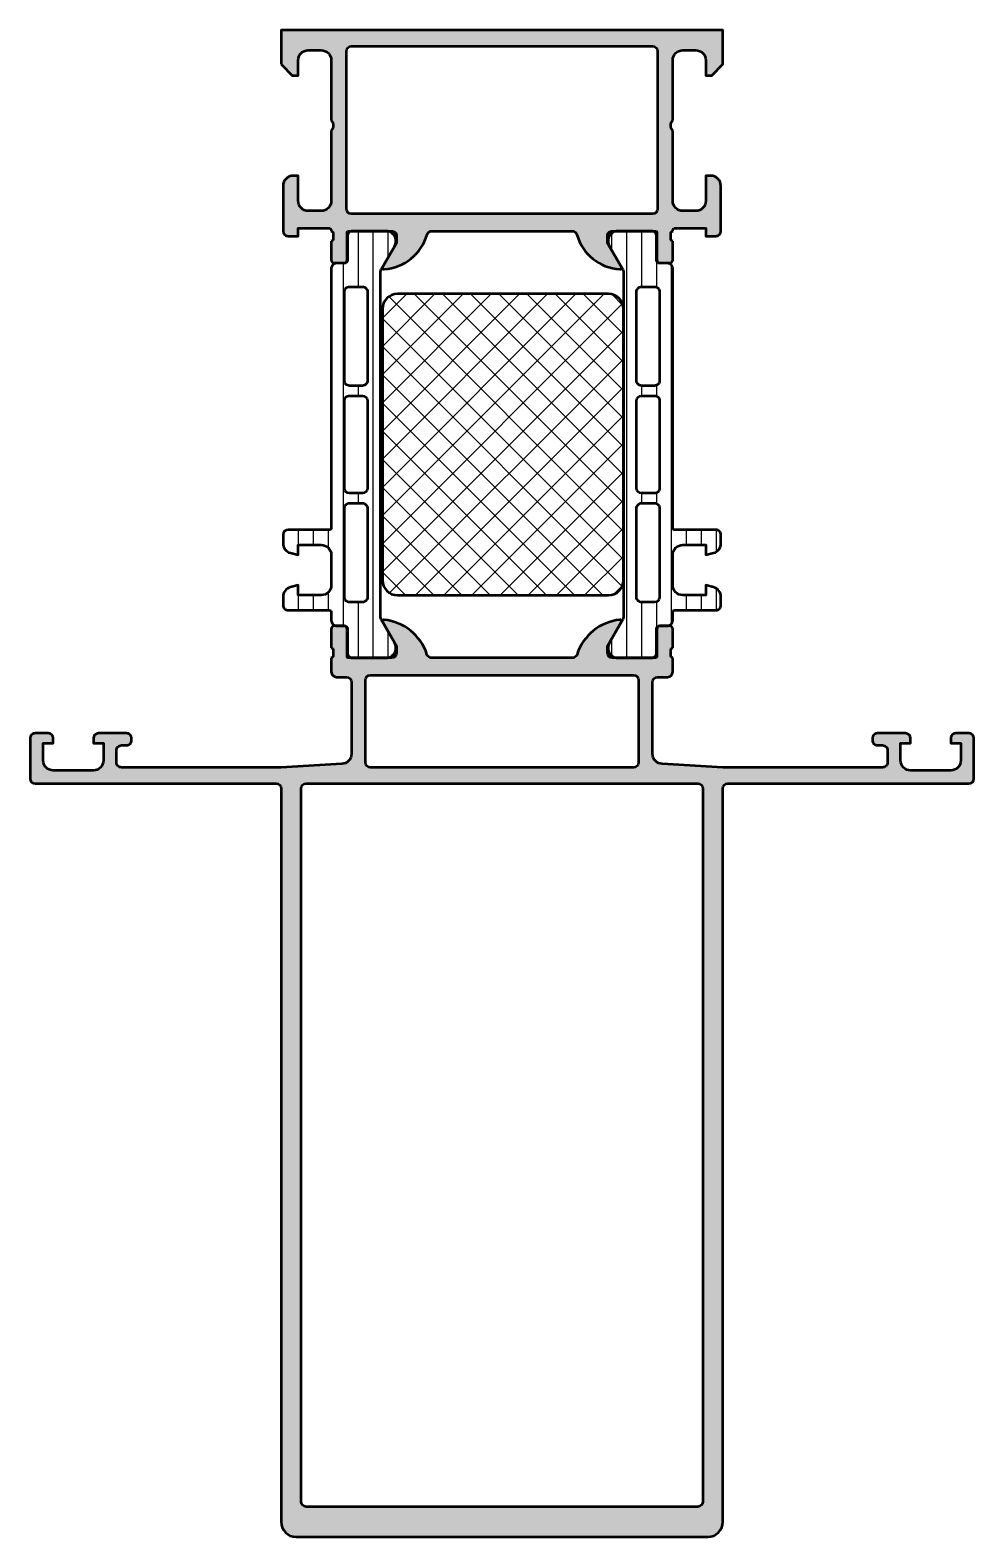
# Model space of a CAD drawing. Extents: x 0 to 94, y -75 to 75.
import ezdxf

# ---------------------------------------------------------------- set-up
doc = ezdxf.new("R2010")
doc.units = 0
for name, color, linetype, lineweight in [('0S-Alu contour', 7, 'Continuous', 50), ('0S-Alu hatch', 252, 'Continuous', 25), ('0S-Plastic contour', 254, 'Continuous', 50), ('0S-Plastic hatch', 253, 'Continuous', 25), ('0S-PT contour', 91, 'Continuous', 50), ('0S-PT hatch', 103, 'Continuous', 25)]:
    doc.layers.add(name, color=color, linetype=linetype, lineweight=lineweight)
pattern_1 = [(90, (0, 0), (-1.4859, 0), [])]

# ---------------------------------------------------------------- blocks, each defined once
blk = doc.blocks.new('347720__2682BFC5_ED95_455F_8C14_E9C09966552A_')
at = {"layer": '0S-Alu hatch'}
h = blk.add_hatch(color=256, dxfattribs=at)
edge = h.paths.add_edge_path()
edge.add_line((0, 4.5), (0, 0.5))
edge.add_arc((0.500008161957396, 0.500008161957396), 0.5000081620240124, 180.0009352761989, 269.9990647238447)
edge.add_line((0.5, 0), (24.49996948242187, 0))
edge.add_ellipse((24.4999638114459, -0.5000056709759733), major_axis=(-0.5000056710081328, 0), ratio=1, start_angle=180.0006498372913, end_angle=269.9993501613925, ccw=False)
edge.add_line((24.99996948242188, -0.5), (24.99996948242188, -73.5))
edge.add_arc((26.50002422734333, -73.49994525507854), 1.500054745920422, 180.0020910257004, 269.9979089743501)
edge.add_line((26.49996948242188, -75), (67.5, -75))
edge.add_arc((67.49994525507859, -73.49994525507859), 1.500054745920379, 270.0020910256483, 359.9979089744739)
edge.add_line((69, -73.5), (69, -0.5))
edge.add_ellipse((69.500005670976, -0.5000056709759942), major_axis=(-0.5000056710081541, 0), ratio=1, start_angle=270.0006498386067, end_angle=359.9993501627087, ccw=False)
edge.add_line((69.50000000000001, 4e-16), (93.49996948242186, 0))
edge.add_arc((93.49996132046446, 0.5000081619574165), 0.5000081620240329, 270.0009352761552, 359.999064723801)
edge.add_line((93.99996948242188, 0.5), (93.99996948242188, 4.5))
edge.add_arc((93.49998491907856, 4.500015436656673), 0.499984563581616, 359.9982310347787, 450.0017689651636)
edge.add_line((93.4999694824219, 4.999999999999992), (92.19995117187499, 5))
edge.add_arc((92.19991910595711, 4.500062580607546), 0.4999374204208051, 89.99632505652175, 180.0071721070607)
edge.add_line((91.69998168945312, 4.5), (91.69998168945312, 4))
edge.add_line((91.69998168945312, 4), (92.69998168945312, 4))
edge.add_line((92.69998168945312, 4), (92.69998168945312, 2.300003051757798))
edge.add_ellipse((91.69993851095354, 2.300046230257404), major_axis=(-1.000043179431732, 0), ratio=1, start_angle=90.00247383897272, end_angle=179.9975261609891, ccw=False)
edge.add_line((91.6999816894531, 1.300003051757823), (87.69995117187501, 1.300003051757812))
edge.add_ellipse((87.6999344397455, 2.299955803026495), major_axis=(-0.9999527514086718, 0), ratio=1, start_angle=-0.002707280691993219, end_angle=90.00095872570171, ccw=False)
edge.add_line((86.6999816894531, 2.30000305175784), (86.69998168945312, 4))
edge.add_line((86.69998168945312, 4), (87.69998168945312, 4))
edge.add_line((87.69998168945312, 4), (87.69998168945312, 4.5))
edge.add_arc((87.19994474243136, 4.499963052978223), 0.5000369483867507, 0.0042335040138216, 89.99576649601417)
edge.add_line((87.19998168945311, 4.999999999999992), (84.39996337890624, 5))
edge.add_arc((84.39993778618768, 4.500025592718572), 0.499974407936448, 89.99706714036198, 180.0029328596138)
edge.add_line((83.89996337890625, 4.5), (83.89996337890625, 4.300003051757812))
edge.add_arc((84.3999530587957, 4.299992731647272), 0.4999896799959595, 179.9988173777201, 270.001182621968)
edge.add_line((84.39996337890626, 3.800003051757819), (84.89996337890625, 3.800003051757812))
edge.add_ellipse((84.89997369901678, 3.300013371868359), major_axis=(-0.4999896799959604, 0), ratio=1, start_angle=179.9988173777202, end_angle=270.00118262196634, ccw=False)
edge.add_line((85.39996337890626, 3.300003051757812), (85.39996337890626, 2.100006103515625))
edge.add_ellipse((84.89997881556293, 2.099990666858947), major_axis=(-0.499984563581616, 0), ratio=1, start_angle=89.9982310348347, end_angle=180.0017689652214, ccw=False)
edge.add_line((84.89996337890628, 1.600006103515629), (68.9999694824219, 1.600006103515625))
edge.add_line((68.9999694824219, 1.600006103515625), (62.94293594360354, 1.946121215820312))
edge.add_ellipse((62.99994396656578, 2.944469378849316), major_axis=(-0.9999744843271999, 0), ratio=1, start_angle=-0.00109704398772692, end_angle=86.73182560349801, ccw=False)
edge.add_line((61.99996948242187, 2.94448852539061), (61.99996948242188, 10.10000610351562))
edge.add_ellipse((62.49996948242188, 10.10000610351562), major_axis=(-0.5, 0), ratio=1, start_angle=270, end_angle=360, ccw=False)
edge.add_line((62.49996948242188, 10.60000610351562), (63.49997329711912, 10.60000610351562))
edge.add_arc((63.49997329711913, 11.10000610351562), 0.4999999999999965, 269.9999999999992, 360)
edge.add_line((63.99997329711912, 11.10000610351561), (63.99997329711912, 12.49996579920756))
edge.add_ellipse((64.07880974366219, 12.7674863912007), major_axis=(-0.2788950563274609, 0), ratio=1, start_angle=-1.164589374101297, end_angle=73.58012358050479, ccw=False)
edge.add_line((63.79997229711911, 12.77315479919909), (63.79997229711912, 13.22684879919907))
edge.add_ellipse((64.0788403927623, 13.23250945867613), major_axis=(-0.2789255417371577, 0), ratio=1, start_angle=-73.57540544464399, end_angle=1.1628700728869035, ccw=False)
edge.add_line((63.99997329711912, 13.50005279919908), (63.99997329711913, 15.38006379920759))
edge.add_arc((63.69997329711914, 15.38006379920759), 0.2999999999999971, 0, 90.00000000000136)
edge.add_line((63.69997329711913, 15.68006379920758), (62.71999897807636, 15.68006379920759))
edge.add_arc((62.71999897807635, 15.38006379920758), 0.3000000000000078, 89.99999999999864, 180)
edge.add_line((62.41999897807635, 15.38006379920758), (62.41999897807636, 12.62))
edge.add_ellipse((62.29999897807636, 12.62), major_axis=(-0.1199999999999974, 0), ratio=1, start_angle=90.00000000000341, end_angle=180, ccw=False)
edge.add_line((62.29999897807637, 12.5), (58.00000000000001, 12.5))
edge.add_ellipse((58.00000000000001, 13), major_axis=(-0.4999999999999983, 0), ratio=1, start_angle=0, end_angle=90, ccw=False)
edge.add_line((57.50000000000001, 13), (57.49999999999999, 13.69999999999999))
edge.add_line((57.49999999999999, 13.69999999999999), (58.88149545762236, 16.09282032302757))
edge.add_arc((58.7618802153517, 16.16188021535171), 0.1381197846482956, 330.0000000000015, 455.6225775507924)
edge.add_arc((59.23822324117383, 11.32339113815208), 5.00000000000012, 95.62257755079375, 162.2515836439299)
edge.add_ellipse((54.00000000000001, 12.99999999999991), major_axis=(-0.4999999999999122, 0), ratio=1, start_angle=89.9999999999983, end_angle=162.2515836439288, ccw=False)
edge.add_line((53.99999999999999, 12.49999999999999), (40, 12.5))
edge.add_ellipse((39.99999999999995, 12.99999999999991), major_axis=(-0.499999999999913, 0), ratio=1, start_angle=17.74841635607669, end_angle=90.00000000000648, ccw=False)
edge.add_arc((34.76177675882612, 11.32339113815211), 5.000000000000108, 17.74841635606937, 84.37742244920551)
edge.add_arc((35.23811978464831, 16.16188021535171), 0.1381197846483018, 84.37742244920501, 210.0000000000036)
edge.add_line((35.11850454237765, 16.09282032302755), (36.49999999999999, 13.7))
edge.add_line((36.49999999999999, 13.7), (36.5, 13))
edge.add_ellipse((36, 13), major_axis=(-0.5, 0), ratio=1, start_angle=90, end_angle=180, ccw=False)
edge.add_line((36, 12.5), (31.69997431904282, 12.5))
edge.add_ellipse((31.69997431904281, 12.62000000000001), major_axis=(-0.1200000000000099, 0), ratio=1, start_angle=0, end_angle=90.0000000000017, ccw=False)
edge.add_line((31.5799743190428, 12.62000000000001), (31.57997431904279, 15.37999800000001))
edge.add_arc((31.2799743190428, 15.37999800000001), 0.3000000000000007, 0, 90)
edge.add_line((31.2799743190428, 15.67999800000001), (30.3, 15.67999800000001))
edge.add_arc((30.30000000000001, 15.37999800000001), 0.2999999999999954, 90.00000000000067, 180)
edge.add_line((30.00000000000001, 15.37999800000001), (30.00000000000001, 13.4999869999915))
edge.add_ellipse((29.92113290435685, 13.23244365946857), major_axis=(-0.2789255417371423, 0), ratio=1, start_angle=178.8371299271139, end_angle=253.5754054446462, ccw=False)
edge.add_line((30.20000100000001, 13.22678299999151), (30.20000100000001, 12.7731889999915))
edge.add_ellipse((29.92116355345695, 12.76752059199312), major_axis=(-0.2788950563274415, 0), ratio=1, start_angle=106.41987641949319, end_angle=181.1645893740985, ccw=False)
edge.add_line((30, 12.5), (30, 11.10000610351562))
edge.add_arc((30.50000000000001, 11.10000610351562), 0.5, 180, 269.9999999999992)
edge.add_line((30.5, 10.60000610351562), (31.5, 10.60000610351562))
edge.add_ellipse((31.5, 10.10000610351562), major_axis=(-0.5, 0), ratio=1, start_angle=180, end_angle=270, ccw=False)
edge.add_line((32, 10.10000610351562), (32, 2.944488525390625))
edge.add_ellipse((31.00002694324757, 2.944467812840047), major_axis=(-0.9999730569669452, 0), ratio=1, start_angle=93.26831607562548, end_angle=180.0011867736224, ccw=False)
edge.add_line((31.05703735351563, 1.946121215820312), (25, 1.600006103515625))
edge.add_line((25, 1.600006103515625), (9.100006103515623, 1.600006103515625))
edge.add_ellipse((9.099990666858972, 2.09999066685897), major_axis=(-0.4999845635816435, 0), ratio=1, start_angle=-0.0017689652212879992, end_angle=90.00176896516501, ccw=False)
edge.add_line((8.600006103515625, 2.100006103515625), (8.600006103515625, 3.300003051757812))
edge.add_ellipse((9.099995783405083, 3.300013371868355), major_axis=(-0.4999896799959648, 0), ratio=1, start_angle=-90.00118262196531, end_angle=0.0011826222798845265, ccw=False)
edge.add_line((9.100006103515621, 3.800003051757812), (9.600006103515623, 3.800003051757812))
edge.add_arc((9.600016423626172, 4.299992731647263), 0.4999896799959577, 269.9988173780334, 360.0011826222799)
edge.add_line((10.10000610351562, 4.300003051757812), (10.10000610351562, 4.5))
edge.add_arc((9.600031696234208, 4.500025592718584), 0.4999744079364364, 359.9970671403862, 450.0029328596394)
edge.add_line((9.600006103515623, 5), (6.79998731613159, 5))
edge.add_arc((6.800024740065157, 4.499963052939055), 0.5000369484613914, 90.00428815001519, 179.9957664915095)
edge.add_line((6.29998779296875, 4.5), (6.29998779296875, 4))
edge.add_line((6.29998779296875, 4), (7.29998731613159, 4))
edge.add_line((7.29998731613159, 4), (7.299987316131588, 2.300003051757812))
edge.add_ellipse((6.300034753435384, 2.29995561544398), major_axis=(-0.999952563821359, 0), ratio=1, start_angle=89.99905784719323, end_angle=180.002718029536, ccw=False)
edge.add_line((6.300018310546875, 1.300003051757812), (2.29998779296875, 1.300003051757812))
edge.add_ellipse((2.300030971468325, 2.300046230257388), major_axis=(-1.000043179431727, 0), ratio=1, start_angle=0.00247383901108833, end_angle=89.99752616102683, ccw=False)
edge.add_line((1.29998779296875, 2.300003051757812), (1.29998779296875, 4))
edge.add_line((1.29998779296875, 4), (2.29998779296875, 4))
edge.add_line((2.29998779296875, 4), (2.29998779296875, 4.5))
edge.add_arc((1.800050376464756, 4.500062580607536), 0.4999374204208159, 359.9928278929392, 450.0036749434769)
edge.add_line((1.800018310546876, 5), (0.5000000000000002, 5))
edge.add_arc((0.4999845633433435, 4.500015436656656), 0.4999845635816408, 89.9982310348343, 180.0017689652214)
edge = h.paths.add_edge_path()
edge.add_line((33.39999389648437, 2.100006103515625), (33.39999389648437, 10.30000305175781))
edge.add_ellipse((33.89999389648437, 10.30000305175781), major_axis=(-0.5, 0), ratio=1, start_angle=270, end_angle=360, ccw=False)
edge.add_line((33.89999389648437, 10.80000305175781), (60.0999755859375, 10.80000305175781))
edge.add_ellipse((60.0999755859375, 10.30000305175781), major_axis=(-0.5, 0), ratio=1, start_angle=180, end_angle=270, ccw=False)
edge.add_line((60.5999755859375, 10.30000305175781), (60.5999755859375, 2.100006103515625))
edge.add_ellipse((60.0999755859375, 2.100006103515625), major_axis=(-0.5, 0), ratio=1, start_angle=90, end_angle=180, ccw=False)
edge.add_line((60.0999755859375, 1.600006103515625), (33.89999389648437, 1.600006103515625))
edge.add_ellipse((33.89999389648437, 2.100006103515625), major_axis=(-0.5, 0), ratio=1, start_angle=0, end_angle=90, ccw=False)
edge = h.paths.add_edge_path()
edge.add_line((26.99996948242187, -71.5), (26.99996948242187, -0.5))
edge.add_ellipse((27.50003770266184, -0.5000682202399637), major_axis=(-0.50006822489333, 0), ratio=1, start_angle=270.0078163971331, end_angle=359.9921836029437, ccw=False)
edge.add_line((27.49996948242188, 0), (66.5, -3e-15))
edge.add_ellipse((66.49993177976005, -0.500068220239956), major_axis=(-0.5000682248933191, 0), ratio=1, start_angle=180.0078163970563, end_angle=269.99218360286807, ccw=False)
edge.add_line((67, -0.5), (67.00000000000001, -71.50000000000001))
edge.add_ellipse((66.49995800051404, -71.49995800051403), major_axis=(-0.5000420012497813, 0), ratio=1, start_angle=90.00481238232783, end_angle=179.995187617689, ccw=False)
edge.add_line((66.5, -72), (27.49996948242188, -72))
edge.add_ellipse((27.50001148190782, -71.49995800051406), major_axis=(-0.500042001249753, 0), ratio=1, start_angle=0.004812382311115471, end_angle=89.99518761767342, ccw=False)
at = {"layer": '0S-Alu contour', "color": 7}
for points in [[(30.00000000000001, 15.37999800000001), (30.00000000000001, 13.4999869999915)], [(31.2799743190428, 15.67999800000001), (30.3, 15.67999800000001)], [(31.5799743190428, 12.62000000000001), (31.57997431904279, 15.37999800000001)], [(35.11850454237765, 16.09282032302755), (36.49999999999999, 13.7), (36.5, 13)], [(57.50000000000001, 13), (57.49999999999999, 13.69999999999999), (58.88149545762236, 16.09282032302757)], [(62.41999897807635, 15.38006379920758), (62.41999897807636, 12.62)], [(63.69997329711913, 15.68006379920758), (62.71999897807636, 15.68006379920759)], [(63.99997329711912, 13.50005279919908), (63.99997329711913, 15.38006379920759)], [(30, 12.5), (30, 11.10000610351562)], [(30.20000100000001, 13.22678299999151), (30.20000100000001, 12.7731889999915)], [(36, 12.5), (31.69997431904282, 12.5)], [(53.99999999999999, 12.49999999999999), (40, 12.5)], [(62.29999897807637, 12.5), (58.00000000000001, 12.5)], [(63.79997229711911, 12.77315479919909), (63.79997229711912, 13.22684879919907)], [(63.99997329711912, 11.10000610351561), (63.99997329711912, 12.49996579920756)], [(30.5, 10.60000610351562), (31.5, 10.60000610351562)], [(33.89999389648437, 10.80000305175781), (60.0999755859375, 10.80000305175781)], [(62.49996948242188, 10.60000610351562), (63.49997329711912, 10.60000610351562)], [(32, 10.10000610351562), (32, 2.944488525390625)], [(33.39999389648437, 2.100006103515625), (33.39999389648437, 10.30000305175781)], [(60.5999755859375, 10.30000305175781), (60.5999755859375, 2.100006103515625)], [(61.99996948242187, 2.94448852539061), (61.99996948242188, 10.10000610351562)], [(1.800018310546876, 5), (0.5000000000000002, 5)], [(9.600006103515623, 5), (6.79998731613159, 5)], [(87.19998168945311, 4.999999999999992), (84.39996337890624, 5)], [(93.4999694824219, 4.999999999999992), (92.19995117187499, 5)], [(0, 4.5), (0, 0.5)], [(1.29998779296875, 2.300003051757812), (1.29998779296875, 4), (2.29998779296875, 4), (2.29998779296875, 4.5)], [(6.29998779296875, 4.5), (6.29998779296875, 4), (7.29998731613159, 4), (7.299987316131588, 2.300003051757812)], [(8.600006103515625, 2.100006103515625), (8.600006103515625, 3.300003051757812)], [(9.100006103515621, 3.800003051757812), (9.600006103515623, 3.800003051757812)], [(10.10000610351562, 4.300003051757812), (10.10000610351562, 4.5)], [(83.89996337890625, 4.5), (83.89996337890625, 4.300003051757812)], [(84.39996337890626, 3.800003051757819), (84.89996337890625, 3.800003051757812)], [(85.39996337890626, 3.300003051757812), (85.39996337890626, 2.100006103515625)], [(86.6999816894531, 2.30000305175784), (86.69998168945312, 4), (87.69998168945312, 4), (87.69998168945312, 4.5)], [(91.69998168945312, 4.5), (91.69998168945312, 4), (92.69998168945312, 4), (92.69998168945312, 2.300003051757798)], [(93.99996948242188, 0.5), (93.99996948242188, 4.5)], [(31.05703735351563, 1.946121215820312), (25, 1.600006103515625), (9.100006103515623, 1.600006103515625)], [(60.0999755859375, 1.600006103515625), (33.89999389648437, 1.600006103515625)], [(84.89996337890628, 1.600006103515629), (68.9999694824219, 1.600006103515625), (62.94293594360354, 1.946121215820312)], [(0.5, 0), (24.49996948242187, 0)], [(6.300018310546875, 1.300003051757812), (2.29998779296875, 1.300003051757812)], [(27.49996948242188, 0), (66.5, -3e-15)], [(69.50000000000001, 4e-16), (93.49996948242186, 0)], [(91.6999816894531, 1.300003051757823), (87.69995117187501, 1.300003051757812)], [(24.99996948242188, -0.5), (24.99996948242188, -73.5)], [(26.99996948242187, -71.5), (26.99996948242187, -0.5)], [(67, -0.5), (67.00000000000001, -71.50000000000001)], [(69, -73.5), (69, -0.5)], [(66.5, -72), (27.49996948242188, -72)], [(26.49996948242188, -75), (67.5, -75)]]:
    blk.add_lwpolyline(points, dxfattribs=at)
for centre, radius, start, end in [((30.30000000000001, 15.37999800000001), 0.2999999999999954, 90.00000000000067, 180), ((31.2799743190428, 15.37999800000001), 0.3000000000000007, 0, 90), ((35.23811978464831, 16.16188021535171), 0.1381197846483018, 84.37742244920501, 210.0000000000036), ((34.76177675882612, 11.32339113815211), 5.000000000000108, 17.74841635606937, 84.37742244920551), ((59.23822324117383, 11.32339113815208), 5.00000000000012, 95.62257755079375, 162.2515836439299), ((58.7618802153517, 16.16188021535171), 0.1381197846482956, 330.0000000000015, 95.62257755079249), ((62.71999897807635, 15.38006379920758), 0.3000000000000078, 89.99999999999864, 180), ((63.69997329711914, 15.38006379920759), 0.2999999999999971, 0, 90.00000000000136), ((30.50000000000001, 11.10000610351562), 0.5, 180, 269.9999999999992), ((63.49997329711913, 11.10000610351562), 0.4999999999999965, 269.9999999999992, 0), ((0.4999845633433435, 4.500015436656656), 0.4999845635816408, 89.9982310348343, 180.0017689652214), ((1.800050376464756, 4.500062580607536), 0.4999374204208159, 359.9928278929392, 90.00367494347687), ((6.800024740065157, 4.499963052939055), 0.5000369484613914, 90.00428815001519, 179.9957664915095), ((9.600031696234208, 4.500025592718584), 0.4999744079364364, 359.9970671403862, 90.00293285963944), ((84.39993778618768, 4.500025592718572), 0.499974407936448, 89.99706714036198, 180.0029328596138), ((87.19994474243136, 4.499963052978223), 0.5000369483867507, 0.0042335040138216, 89.99576649601417), ((92.19991910595711, 4.500062580607546), 0.4999374204208051, 89.99632505652175, 180.0071721070607), ((93.49998491907856, 4.500015436656673), 0.499984563581616, 359.9982310347787, 90.0017689651637), ((9.600016423626172, 4.299992731647263), 0.4999896799959577, 269.9988173780334, 0.0011826222798784), ((84.3999530587957, 4.299992731647272), 0.4999896799959595, 179.9988173777201, 270.001182621968), ((0.500008161957396, 0.500008161957396), 0.5000081620240124, 180.0009352761989, 269.9990647238447), ((93.49996132046446, 0.5000081619574165), 0.5000081620240329, 270.0009352761552, 359.999064723801), ((26.50002422734333, -73.49994525507854), 1.500054745920422, 180.0020910257004, 269.9979089743501), ((67.49994525507859, -73.49994525507859), 1.500054745920379, 270.0020910256483, 359.9979089744739)]:
    blk.add_arc(centre, radius, start, end, dxfattribs=at)
at = {"layer": '0S-Alu contour', "color": 7, "extrusion": (0, 0, -1)}
for centre, radius, start, end in [((-64.0788403927623, 13.23250945867613), 0.2789255417371577, 358.8371299271131, 73.57540544464406), ((-29.92113290435685, 13.23244365946857), 0.2789255417371423, 106.4245945553538, 181.1628700728862), ((-29.92116355345695, 12.76752059199312), 0.2788950563274415, 178.8354106259015, 253.5801235805068), ((-31.69997431904281, 12.62000000000001), 0.1200000000000099, 269.9999999999983, 0), ((-36, 13), 0.5, 180, 270), ((-39.99999999999995, 12.99999999999991), 0.499999999999913, 269.9999999999935, 342.2515836439233), ((-54.00000000000001, 12.99999999999991), 0.4999999999999122, 197.7484163560712, 270.0000000000017), ((-58.00000000000001, 13), 0.4999999999999983, 270, 0), ((-62.29999897807636, 12.62), 0.1199999999999974, 180, 269.9999999999966), ((-64.07880974366219, 12.7674863912007), 0.2788950563274609, 286.4198764194952, 1.164589374101305), ((-31.5, 10.10000610351562), 0.5, 90, 180), ((-33.89999389648437, 10.30000305175781), 0.5, 0, 90), ((-60.0999755859375, 10.30000305175781), 0.5, 90, 180), ((-62.49996948242188, 10.10000610351562), 0.5, 0, 90), ((-9.099995783405083, 3.300013371868355), 0.4999896799959648, 359.9988173777201, 90.00118262196536), ((-84.89997369901678, 3.300013371868359), 0.4999896799959604, 89.99881737803364, 180.0011826222798), ((-2.300030971468325, 2.300046230257388), 1.000043179431727, 270.0024738389732, 359.9975261609889), ((-6.300034753435384, 2.29995561544398), 0.999952563821359, 179.997281970464, 270.0009421528068), ((-9.099990666858972, 2.09999066685897), 0.4999845635816435, 269.998231034835, 0.0017689652213805), ((-31.00002694324757, 2.944467812840047), 0.9999730569669452, 179.9988132263776, 266.7316839243745), ((-33.89999389648437, 2.100006103515625), 0.5, 270, 0), ((-60.0999755859375, 2.100006103515625), 0.5, 180, 270), ((-62.99994396656578, 2.944469378849316), 0.9999744843272002, 273.268174396502, 0.001097043987595), ((-84.89997881556293, 2.099990666858947), 0.499984563581616, 179.9982310347786, 270.0017689651653), ((-87.6999344397455, 2.299955803026495), 0.9999527514086718, 269.9990412742983, 0.002707280692036), ((-91.69993851095354, 2.300046230257404), 1.000043179431732, 180.002473839011, 269.9975261610273), ((-27.50003770266184, -0.5000682202399637), 0.50006822489333, 0.0078163970562446, 89.99218360286687), ((-69.500005670976, -0.5000056709759942), 0.5000056710081541, 0.000649837291275, 89.9993501613933), ((-24.4999638114459, -0.5000056709759733), 0.5000056710081328, 90.00064983860752, 179.9993501627087), ((-66.49993177976005, -0.500068220239956), 0.5000682248933191, 90.0078163971319, 179.9921836029437), ((-27.50001148190782, -71.49995800051406), 0.500042001249753, 270.0048123823266, 359.9951876176889), ((-66.49995800051404, -71.49995800051403), 0.5000420012497813, 180.0048123823111, 269.9951876176722)]:
    blk.add_arc(centre, radius, start, end, dxfattribs=at)
blk = doc.blocks.new('367270__0AB3827F_27EF_44DF_A20E_A03646FF121C_')
at = {"layer": '0S-PT hatch'}
h = blk.add_hatch(dxfattribs=at)
h.set_pattern_fill('ANSI37', color=256, scale=0.625, angle=90, style=0)
h.set_pattern_definition([(135, (0, 0), (-1.403165018917055, -1.403165018917055), []), (225, (0, 0), (1.403165018917055, -1.403165018917055), [])])
edge = h.paths.add_edge_path()
edge.add_arc((36.59166601467473, 47.24119923922818), 1.5, 90, 180)
edge.add_line((35.09166601467473, 47.24119923922818), (35.09166601467473, 20.24119923922818))
edge.add_arc((36.59166601467473, 20.24119923922818), 1.5, 180, 270)
edge.add_line((36.59166601467473, 18.74119923922818), (57.59166601467473, 18.74119923922818))
edge.add_arc((57.59166601467473, 20.24119923922818), 1.5, 270, 360)
edge.add_line((59.09166601467473, 20.24119923922818), (59.09166601467473, 47.24119923922818))
edge.add_arc((57.59166601467473, 47.24119923922818), 1.5, 0, 90)
edge.add_line((57.59166601467473, 48.74119923922818), (36.59166601467473, 48.74119923922818))
at = {"layer": '0S-PT contour', "color": 7}
for points in [[(57.59166601467473, 48.74119923922818), (36.59166601467473, 48.74119923922818)], [(35.09166601467473, 47.24119923922818), (35.09166601467473, 20.24119923922818)], [(59.09166601467473, 20.24119923922818), (59.09166601467473, 47.24119923922818)], [(36.59166601467473, 18.74119923922818), (57.59166601467473, 18.74119923922818)]]:
    blk.add_lwpolyline(points, dxfattribs=at)
for centre, start, end in [((36.59166601467473, 47.24119923922818), 90, 180), ((57.59166601467473, 47.24119923922818), 0, 90), ((36.59166601467473, 20.24119923922818), 180, 270), ((57.59166601467473, 20.24119923922818), 270, 0)]:
    blk.add_arc(centre, 1.5, start, end, dxfattribs=at)
blk = doc.blocks.new('284033__DDE4412D_0B94_42B9_8701_0AEE2DE62179___22D59B65_8C72_44A6_8565_56075EBFE59E_')
at = {"layer": '0S-Plastic hatch'}
h = blk.add_hatch(dxfattribs=at)
h.set_pattern_fill('ANSI31', color=256, scale=0.4680000000000001, angle=45, style=0)
h.set_pattern_definition(pattern_1)
edge = h.paths.add_edge_path()
edge.add_line((59.09996198842173, 50.92833361702788), (59.1010483008528, 16.57406486142847))
edge.add_ellipse((58.60104830108687, 16.57404727382752), major_axis=(-0.5000000000752638, 0), ratio=1, start_angle=150.0020787007802, end_angle=180.0020153905168, ccw=False)
edge.add_line((59.03407007280248, 16.32406298373005), (57.71568307501574, 14.04035838247478))
edge.add_arc((58.55695530567454, 13.4997539283803), 0.9999960709244897, 147.2750591980467, 261.8204672459861)
edge.add_line((58.41468050876031, 12.50993069970387), (61.89122200456615, 12.51005734716797))
edge.add_arc((61.89120653394641, 13.01005332437419), 0.4999959774455515, 270.0017728166991, 360.0023777790716)
edge.add_line((62.3912025109614, 13.01007407424408), (62.39078363074861, 15.4100724435826))
edge.add_ellipse((62.69078363055182, 15.41008330981692), major_axis=(-0.299999999999997, 0), ratio=1, start_angle=-89.99792470211378, end_angle=0.002075297898500139, ccw=False)
edge.add_line((62.6907727643175, 15.71008330962012), (63.50110409713241, 15.71011193603833))
edge.add_arc((63.5010886657481, 16.21010925689818), 0.4999973210979854, 270.0017683158601, 360.0023822800018)
edge.add_line((64.0010859864139, 16.21013004610166), (64.00240653140382, 17.05120229122876))
edge.add_ellipse((64.20240653140381, 17.05120229122874), major_axis=(-0.1999999999999886, 0), ratio=1, start_angle=270, end_angle=360, ccw=False)
edge.add_line((64.20240653140381, 17.25120229122873), (68.30240653139217, 17.25120229122875))
edge.add_arc((68.3024065313922, 17.75120229122872), 0.4999999999999716, 269.9999999999968, 360)
edge.add_line((68.80240653139217, 17.75120229122872), (68.80240653139172, 18.5819515145868))
edge.add_arc((67.80240653139222, 18.58195151458677), 0.9999999999995026, 0, 74.99999999891804)
edge.add_line((68.06122557651285, 19.54787734087047), (67.3024065313923, 19.75120229122869))
edge.add_line((67.3024065313923, 19.75120229122869), (67.30240653139217, 18.75120229122875))
edge.add_line((67.30240653139217, 18.75120229122875), (65.00240653140382, 18.75120229122875))
edge.add_ellipse((65.00411577712502, 19.75532877543037), major_axis=(-1.004127938958004, 0), ratio=1, start_angle=0.23408772131261912, end_angle=89.90246998468012, ccw=False)
edge.add_line((63.99999621867713, 19.75122632025463), (63.99999621867713, 22.75110467439829))
edge.add_ellipse((65.00411556524485, 22.74707631855116), major_axis=(-1.004127427074074, 0), ratio=1, start_angle=270.097517975085, end_angle=359.770140321516, ccw=False)
edge.add_line((65.00240653140376, 23.75120229122876), (67.30240653139218, 23.75120229122876))
edge.add_line((67.30240653139218, 23.75120229122876), (67.30240653139218, 22.75120229122875))
edge.add_line((67.30240653139218, 22.75120229122875), (68.06122557651284, 22.95452724155692))
edge.add_arc((67.80240653139204, 23.92045306784119), 1.000000000000093, 285.0000000010829, 360)
edge.add_line((68.80240653139214, 23.92045306784119), (68.80240653139212, 24.75120229122881))
edge.add_arc((68.30240653139222, 24.75120229122884), 0.4999999999999006, 0, 90.00000000000487)
edge.add_line((68.30240653139218, 25.25120229122874), (64.20240653140388, 25.25120229122875))
edge.add_ellipse((64.20413508429921, 25.45537538707203), major_axis=(-0.2041804127759077, 0), ratio=1, start_angle=1.1558689438242027, end_angle=89.5149389342647, ccw=False)
edge.add_line((63.99999621867715, 25.45125658823266), (63.99997329711912, 51.29262339778484))
edge.add_arc((63.49997597625931, 51.29260796640056), 0.499997321097941, 0.0017683158931002, 90.0023822799153)
edge.add_line((63.49995518705659, 51.79260528706631), (62.68962385424167, 51.79257666064812))
edge.add_ellipse((62.68961298800739, 52.09257666045134), major_axis=(-0.3000000000000112, 0), ratio=1, start_angle=0.002075297898500139, end_angle=90.00207529787662, ccw=False)
edge.add_line((62.38961298820417, 52.09256579421696), (62.38985800878497, 54.49256418760249))
edge.add_arc((61.88986203157874, 54.49254871698275), 0.4999959774455675, 0.0017728167248697, 90.0023777790745)
edge.add_line((61.88984128170882, 54.99254469399776), (58.41329978590299, 54.99241804653367))
edge.add_arc((58.55564628678473, 54.00260512706299), 0.9999960709244472, 98.18368334978396, 212.7290913977288)
edge.add_line((57.71441322056453, 53.46193973131246), (59.03296565002092, 51.17833064206307))
edge.add_ellipse((58.59996198863189, 50.92831498383411), major_axis=(-0.5000000001359661, 0), ratio=1, start_angle=180.0021352064704, end_angle=210.0020718928112, ccw=False)
edge = h.paths.add_edge_path()
edge.add_line((62.70052459854545, 48.95118994235432), (62.70052459854546, 40.10119604587006))
edge.add_ellipse((62.20052459638817, 40.10119604774749), major_axis=(-0.5000000021572859, 0), ratio=1, start_angle=89.99810091050108, end_angle=180, ccw=False)
edge.add_line((62.20050802370582, 39.60119604586486), (60.90051391739308, 39.60119604586486))
edge.add_ellipse((60.90051027803633, 40.1011924065081), major_axis=(-0.4999963606564896, 0), ratio=1, start_angle=-0.000417042864683026, end_angle=90.00041704260002, ccw=False)
edge.add_line((60.40051391739308, 40.10119604586717), (60.40051391739311, 48.95118994234918))
edge.add_ellipse((60.90051027803648, 48.95119358170581), major_axis=(-0.4999963606566175, 0), ratio=1, start_angle=-90.0004170425845, end_angle=0.00041704286462618256, ccw=False)
edge.add_line((60.9005139173931, 49.45118994234918), (62.200508023661, 49.45118994234917))
edge.add_ellipse((62.20052459645783, 48.95118994053621), major_axis=(-0.5000000020876216, 0), ratio=1, start_angle=180, end_angle=270.0018991026187, ccw=False)
edge = h.paths.add_edge_path()
edge.add_line((60.40051391738272, 29.40118994305284), (60.40051391738272, 38.10119604656852))
edge.add_ellipse((60.90051391738273, 38.1011960465633), major_axis=(-0.5000000000000142, 0), ratio=1, start_angle=270.000000001192, end_angle=360, ccw=False)
edge.add_line((60.90051391737233, 38.60119604656332), (62.20052459852466, 38.60119604656333))
edge.add_ellipse((62.20052459853508, 38.10119604656333), major_axis=(-0.5, 0), ratio=1, start_angle=180, end_angle=270.0000000011953, ccw=False)
edge.add_line((62.70052459853509, 38.10119604656853), (62.70052459853507, 29.40118994304763))
edge.add_ellipse((62.20052459853508, 29.40118994304763), major_axis=(-0.4999999999999929, 0), ratio=1, start_angle=89.9999999999992, end_angle=180, ccw=False)
edge.add_line((62.20052459853507, 28.90118994304764), (60.90051391738271, 28.90118994304765))
edge.add_ellipse((60.90051391738273, 29.40118994304765), major_axis=(-0.5000000000000036, 0), ratio=1, start_angle=0, end_angle=89.9999999999975, ccw=False)
edge = h.paths.add_edge_path()
edge.add_line((60.40051391738272, 18.55121130535756), (60.40051391738272, 27.40118994304764))
edge.add_ellipse((60.90051027802603, 27.40119358240434), major_axis=(-0.4999963606565535, 0), ratio=1, start_angle=-90.00041704259269, end_angle=0.00041704286462618256, ccw=False)
edge.add_line((60.90051391738272, 27.90118994304764), (62.20050802365064, 27.90118994304764))
edge.add_ellipse((62.20052459644742, 27.40118994123467), major_axis=(-0.5000000020876287, 0), ratio=1, start_angle=180, end_angle=270.001899102613, ccw=False)
edge.add_line((62.70052459853506, 27.40118994305278), (62.70052459853506, 18.55118078777427))
edge.add_ellipse((62.20053985732413, 18.55118078777427), major_axis=(-0.4999847412109375, 0), ratio=1, start_angle=90.0000000000008, end_angle=180, ccw=False)
edge.add_line((62.20053985732413, 18.05119604656333), (60.90052917617178, 18.05119604656332))
edge.add_ellipse((60.90052917617178, 18.55121130535237), major_axis=(-0.5000152587890554, 0), ratio=1, start_angle=0, end_angle=90.0000000000008, ccw=False)
at = {"layer": '0S-Alu contour', "color": 7}
for points in [[(60.40051391739308, 40.10119604586717), (60.40051391739311, 48.95118994234918)], [(60.9005139173931, 49.45118994234918), (62.200508023661, 49.45118994234917)], [(62.70052459854545, 48.95118994235432), (62.70052459854546, 40.10119604587006)], [(62.20050802370582, 39.60119604586486), (60.90051391739308, 39.60119604586486)], [(60.40051391738272, 29.40118994305284), (60.40051391738272, 38.10119604656852)], [(60.90051391737233, 38.60119604656332), (62.20052459852466, 38.60119604656333)], [(62.70052459853509, 38.10119604656853), (62.70052459853507, 29.40118994304763)], [(62.20052459853507, 28.90118994304764), (60.90051391738271, 28.90118994304765)], [(60.40051391738272, 18.55121130535756), (60.40051391738272, 27.40118994304764)], [(60.90051391738272, 27.90118994304764), (62.20050802365064, 27.90118994304764)], [(62.70052459853506, 27.40118994305278), (62.70052459853506, 18.55118078777427)], [(62.20053985732413, 18.05119604656333), (60.90052917617178, 18.05119604656332)]]:
    blk.add_lwpolyline(points, dxfattribs=at)
at = {"layer": '0S-Alu contour', "color": 7, "extrusion": (0, 0, -1)}
for centre, radius, start, end in [((-60.90051027803648, 48.95119358170581), 0.4999963606566175, 359.9995829571354, 90.00041704258453), ((-62.20052459645783, 48.95118994053621), 0.5000000020876216, 89.9981008973813, 180), ((-60.90051027803633, 40.1011924065081), 0.4999963606564896, 269.9995829574, 0.0004170428646345), ((-62.20052459638817, 40.10119604774749), 0.5000000021572859, 180, 270.0018990894989), ((-60.90051391738273, 38.1011960465633), 0.5000000000000142, 0, 89.99999999880797), ((-62.20052459853508, 38.10119604656333), 0.5, 89.99999999880473, 180), ((-60.90051391738273, 29.40118994304765), 0.5000000000000036, 270.0000000000025, 0), ((-62.20052459853508, 29.40118994304763), 0.4999999999999929, 180, 270.0000000000008), ((-60.90051027802603, 27.40119358240434), 0.4999963606565535, 359.9995829571354, 90.00041704259269), ((-62.20052459644742, 27.40118994123467), 0.5000000020876287, 89.998100897387, 180), ((-60.90052917617178, 18.55121130535237), 0.5000152587890554, 269.9999999999992, 0), ((-62.20053985732413, 18.55118078777427), 0.4999847412109375, 180, 269.9999999999992)]:
    blk.add_arc(centre, radius, start, end, dxfattribs=at)
at = {"layer": '0S-Plastic contour', "color": 7}
for points in [[(61.88984128170882, 54.99254469399776), (58.41329978590299, 54.99241804653367)], [(62.38961298820417, 52.09256579421696), (62.38985800878497, 54.49256418760249)], [(57.71441322056453, 53.46193973131246), (59.03296565002092, 51.17833064206307)], [(63.49995518705659, 51.79260528706631), (62.68962385424167, 51.79257666064812)], [(63.99999621867715, 25.45125658823266), (63.99997329711912, 51.29262339778484)], [(59.09996198842173, 50.92833361702788), (59.1010483008528, 16.57406486142847)], [(68.30240653139218, 25.25120229122874), (64.20240653140388, 25.25120229122875)], [(68.80240653139214, 23.92045306784119), (68.80240653139212, 24.75120229122881)], [(63.99999621867713, 19.75122632025463), (63.99999621867713, 22.75110467439829)], [(65.00240653140376, 23.75120229122876), (67.30240653139218, 23.75120229122876), (67.30240653139218, 22.75120229122875), (68.06122557651284, 22.95452724155692)], [(68.06122557651285, 19.54787734087047), (67.3024065313923, 19.75120229122869), (67.30240653139217, 18.75120229122875), (65.00240653140382, 18.75120229122875)], [(68.80240653139217, 17.75120229122872), (68.80240653139172, 18.5819515145868)], [(64.0010859864139, 16.21013004610166), (64.00240653140382, 17.05120229122876)], [(64.20240653140381, 17.25120229122873), (68.30240653139217, 17.25120229122875)], [(59.03407007280248, 16.32406298373005), (57.71568307501574, 14.04035838247478)], [(62.3912025109614, 13.01007407424408), (62.39078363074861, 15.4100724435826)], [(62.6907727643175, 15.71008330962012), (63.50110409713241, 15.71011193603833)], [(58.41468050876031, 12.50993069970387), (61.89122200456615, 12.51005734716797)]]:
    blk.add_lwpolyline(points, dxfattribs=at)
for centre, radius, start, end in [((58.55564628678473, 54.00260512706299), 0.9999960709244472, 98.18368334978396, 212.7290913977288), ((61.88986203157874, 54.49254871698275), 0.4999959774455675, 0.0017728167248697, 90.0023777790745), ((63.49997597625931, 51.29260796640056), 0.499997321097941, 0.0017683158931002, 90.0023822799153), ((68.30240653139222, 24.75120229122884), 0.4999999999999006, 0, 90.00000000000487), ((67.80240653139204, 23.92045306784119), 1.000000000000093, 285.0000000010829, 0), ((67.80240653139222, 18.58195151458677), 0.9999999999995026, 0, 74.99999999891804), ((68.3024065313922, 17.75120229122872), 0.4999999999999716, 269.9999999999968, 0), ((63.5010886657481, 16.21010925689818), 0.4999973210979854, 270.0017683158601, 0.0023822800018465), ((58.55695530567454, 13.4997539283803), 0.9999960709244897, 147.2750591980467, 261.8204672459861), ((61.89120653394641, 13.01005332437419), 0.4999959774455515, 270.0017728166991, 0.0023777790715539)]:
    blk.add_arc(centre, radius, start, end, dxfattribs=at)
at = {"layer": '0S-Plastic contour', "color": 7, "extrusion": (0, 0, -1)}
for centre, radius, start, end in [((-58.59996198863189, 50.92831498383411), 0.5000000001359661, 149.9979281071888, 179.9978647935296), ((-62.68961298800739, 52.09257666045134), 0.3000000000000112, 269.9979247021234, 359.9979247021015), ((-64.20413508429921, 25.45537538707203), 0.2041804127759077, 270.4850610657353, 358.8441310561758), ((-65.00411556524485, 22.74707631855116), 1.004127427074074, 0.2298596784839961, 89.902482024915), ((-65.00411577712502, 19.75532877543037), 1.004127938958004, 270.0975300153199, 359.7659122786874), ((-58.60104830108687, 16.57404727382752), 0.5000000000752638, 179.9979846094832, 209.9979212992198), ((-64.20240653140381, 17.05120229122874), 0.1999999999999886, 0, 90), ((-62.69078363055182, 15.41008330981692), 0.299999999999997, 359.9979247021015, 89.99792470211386)]:
    blk.add_arc(centre, radius, start, end, dxfattribs=at)
blk = doc.blocks.new('284033__0C8A8B0D_E790_4E6F_A5A5_25C43AAD0F0E___5627B5D4_23BE_4981_BC38_E41860D97F8A_')
at = {"layer": '0S-Plastic hatch'}
h = blk.add_hatch(dxfattribs=at)
h.set_pattern_fill('ANSI31', color=256, scale=0.4680000000000001, angle=45, style=0)
h.set_pattern_definition(pattern_1)
edge = h.paths.add_edge_path()
edge.add_line((30, 51.29262339778485), (29.999977078442, 25.45125658823266))
edge.add_ellipse((29.79583821281997, 25.45537538707201), major_axis=(-0.2041804127758801, 0), ratio=1, start_angle=90.48506106571949, end_angle=178.8441310561823, ccw=False)
edge.add_line((29.79756676571524, 25.25120229122876), (25.69756676572695, 25.25120229122876))
edge.add_arc((25.69756676572695, 24.75120229122881), 0.4999999999999467, 90, 180)
edge.add_line((25.19756676572701, 24.75120229122881), (25.19756676572701, 23.92045306784114))
edge.add_arc((26.19756676572708, 23.92045306784117), 1.000000000000067, 180, 254.9999999989172)
edge.add_line((25.93874772060629, 22.95452724155693), (26.69756676572695, 22.75120229122876))
edge.add_line((26.69756676572695, 22.75120229122876), (26.69756676572695, 23.75120229122876))
edge.add_line((26.69756676572695, 23.75120229122876), (28.99756676571536, 23.75120229122876))
edge.add_ellipse((28.99585773187428, 22.74707631855116), major_axis=(-1.004127427074068, 0), ratio=1, start_angle=180.229859678484, end_angle=269.90248202491523, ccw=False)
edge.add_line((29.99997707844199, 22.75110467439828), (29.99997707844199, 19.75122632025462))
edge.add_ellipse((28.99585751999409, 19.75532877543039), major_axis=(-1.004127938958017, 0), ratio=1, start_angle=90.09753001532061, end_angle=179.7659122786844, ccw=False)
edge.add_line((28.9975667657153, 18.75120229122876), (26.69756676572696, 18.75120229122875))
edge.add_line((26.69756676572696, 18.75120229122875), (26.69756676572684, 19.7512022912287))
edge.add_line((26.69756676572684, 19.7512022912287), (25.93874772060627, 19.54787734087045))
edge.add_arc((26.19756676572686, 18.58195151458678), 0.9999999999994564, 105.0000000010805, 180)
edge.add_line((25.19756676572741, 18.58195151458678), (25.19756676572695, 17.75120229122875))
edge.add_arc((25.69756676572696, 17.75120229122876), 0.5000000000000036, 180, 270.0000000000004)
edge.add_line((25.69756676572696, 17.25120229122875), (29.79756676571532, 17.25120229122875))
edge.add_ellipse((29.79756676571532, 17.05120229122877), major_axis=(-0.1999999999999851, 0), ratio=1, start_angle=180, end_angle=270, ccw=False)
edge.add_line((29.99756676571531, 17.05120229122877), (29.99888731070525, 16.21013004610088))
edge.add_arc((30.49888463137103, 16.21010925689818), 0.4999973210979704, 179.9976177199981, 269.9982316841403)
edge.add_line((30.49886919998672, 15.71011193603833), (31.30920053280163, 15.71008330962013))
edge.add_ellipse((31.30918966656731, 15.41008330981692), major_axis=(-0.2999999999999952, 0), ratio=1, start_angle=179.9979247021016, end_angle=269.99792470211383, ccw=False)
edge.add_line((31.60918966637051, 15.41007244358254), (31.60877078615772, 13.01007407424411))
edge.add_arc((32.10876676317273, 13.0100533243742), 0.4999959774455648, 179.9976222209284, 269.9982271833)
edge.add_line((32.10875129255297, 12.51005734716798), (35.58529278835881, 12.50993069970388))
edge.add_arc((35.4430179914446, 13.49975392838031), 0.999996070924481, 278.1795327540131, 392.724940801954)
edge.add_line((36.28429022210338, 14.04035838247479), (34.96590322431634, 16.32406298372989))
edge.add_ellipse((35.398924995957, 16.57404727380666), major_axis=(-0.5000000000000073, 0), ratio=1, start_angle=-0.002015393048509395, end_angle=29.997921301461588, ccw=False)
edge.add_line((34.89892499626631, 16.57406486142887), (34.90001130869739, 50.92833361702789))
edge.add_ellipse((35.40001130835025, 50.92831498386868), major_axis=(-0.5000000000000449, 0), ratio=1, start_angle=329.99792810277006, end_angle=359.9978647972848, ccw=False)
edge.add_line((34.9670076470982, 51.17833064206307), (36.28556007655461, 53.46193973131245))
edge.add_arc((35.44432701033436, 54.00260512706298), 0.9999960709244795, 327.2709086022734, 441.8163166502147)
edge.add_line((35.58667351121613, 54.99241804653368), (32.11013201541031, 54.99254469399776))
edge.add_arc((32.1101112655404, 54.49254871698274), 0.4999959774455861, 89.9976222209271, 179.9982271832751)
edge.add_line((31.61011528833415, 54.49256418760271), (31.61036030891498, 52.09256579421702))
edge.add_ellipse((31.31036030911177, 52.09257666045133), major_axis=(-0.299999999999997, 0), ratio=1, start_angle=89.9979247021152, end_angle=179.9979247021016, ccw=False)
edge.add_line((31.31034944287746, 51.79257666064813), (30.50001811006254, 51.79260528706633))
edge.add_arc((30.49999732085985, 51.29260796640054), 0.4999973210979775, 89.99761772008878, 179.9982316841069)
edge = h.paths.add_edge_path()
edge.add_line((33.59945937972602, 48.95118994234919), (33.59945937972602, 40.10119604586489))
edge.add_ellipse((33.09946301908276, 40.10119240650813), major_axis=(-0.4999963606565038, 0), ratio=1, start_angle=89.99958295740407, end_angle=180.0004170428646, ccw=False)
edge.add_line((33.09945937972604, 39.60119604586488), (31.7994652734133, 39.60119604586488))
edge.add_ellipse((31.79944870073098, 40.10119604774753), major_axis=(-0.5000000021573078, 0), ratio=1, start_angle=0, end_angle=90.00189908949642, ccw=False)
edge.add_line((31.29944869857367, 40.10119604774753), (31.29944869857368, 48.95118994235433))
edge.add_ellipse((31.79944870066131, 48.95118994053621), major_axis=(-0.5000000020876278, 0), ratio=1, start_angle=269.9981008973825, end_angle=360, ccw=False)
edge.add_line((31.79946527345813, 49.45118994234918), (33.09945937972603, 49.45118994234918))
edge.add_ellipse((33.09946301908265, 48.95119358170582), major_axis=(-0.4999963606566104, 0), ratio=1, start_angle=179.9995829571355, end_angle=270.00041704258535, ccw=False)
edge = h.paths.add_edge_path()
edge.add_line((31.29944869858406, 29.40118994305285), (31.29944869858404, 38.10119604656853))
edge.add_ellipse((31.79944869858405, 38.10119604656332), major_axis=(-0.5000000000000071, 0), ratio=1, start_angle=269.99999999880635, end_angle=360, ccw=False)
edge.add_line((31.79944869859447, 38.60119604656333), (33.0994593797468, 38.60119604656333))
edge.add_ellipse((33.0994593797364, 38.10119604656332), major_axis=(-0.5000000000000142, 0), ratio=1, start_angle=180, end_angle=269.999999998808, ccw=False)
edge.add_line((33.59945937973641, 38.10119604656852), (33.5994593797364, 29.40118994304765))
edge.add_ellipse((33.09945937973641, 29.40118994304765), major_axis=(-0.4999999999999929, 0), ratio=1, start_angle=90.0000000000008, end_angle=180, ccw=False)
edge.add_line((33.09945937973642, 28.90118994304765), (31.79944869858406, 28.90118994304765))
edge.add_ellipse((31.79944869858406, 29.40118994304765), major_axis=(-0.5, 0), ratio=1, start_angle=0, end_angle=90, ccw=False)
edge = h.paths.add_edge_path()
edge.add_line((33.5994593797364, 27.40118994304765), (33.5994593797364, 18.55121130535757))
edge.add_ellipse((33.09944412094735, 18.55121130535238), major_axis=(-0.5000152587890554, 0), ratio=1, start_angle=89.9999999999992, end_angle=180, ccw=False)
edge.add_line((33.09944412094734, 18.05119604656333), (31.799433439795, 18.05119604656333))
edge.add_ellipse((31.79943343979499, 18.55118078777425), major_axis=(-0.4999847412109269, 0), ratio=1, start_angle=0, end_angle=90.0000000000004, ccw=False)
edge.add_line((31.29944869858407, 18.55118078777425), (31.29944869858406, 27.40118994305279))
edge.add_ellipse((31.79944870067168, 27.40118994123469), major_axis=(-0.5000000020876209, 0), ratio=1, start_angle=269.9981008973846, end_angle=360, ccw=False)
edge.add_line((31.79946527346849, 27.90118994304765), (33.0994593797364, 27.90118994304765))
edge.add_ellipse((33.09946301909308, 27.40119358240432), major_axis=(-0.4999963606565713, 0), ratio=1, start_angle=179.9995829571355, end_angle=270.00041704259104, ccw=False)
at = {"layer": '0S-Alu contour', "color": 7}
for points in [[(31.29944869857367, 40.10119604774753), (31.29944869857368, 48.95118994235433)], [(31.79946527345813, 49.45118994234918), (33.09945937972603, 49.45118994234918)], [(33.59945937972602, 48.95118994234919), (33.59945937972602, 40.10119604586489)], [(33.09945937972604, 39.60119604586488), (31.7994652734133, 39.60119604586488)], [(31.29944869858406, 29.40118994305285), (31.29944869858404, 38.10119604656853)], [(31.79944869859447, 38.60119604656333), (33.0994593797468, 38.60119604656333)], [(33.59945937973641, 38.10119604656852), (33.5994593797364, 29.40118994304765)], [(33.09945937973642, 28.90118994304765), (31.79944869858406, 28.90118994304765)], [(31.29944869858407, 18.55118078777425), (31.29944869858406, 27.40118994305279)], [(31.79946527346849, 27.90118994304765), (33.0994593797364, 27.90118994304765)], [(33.5994593797364, 27.40118994304765), (33.5994593797364, 18.55121130535757)], [(33.09944412094734, 18.05119604656333), (31.799433439795, 18.05119604656333)]]:
    blk.add_lwpolyline(points, dxfattribs=at)
at = {"layer": '0S-Alu contour', "color": 7, "extrusion": (0, 0, -1)}
for centre, radius, start, end in [((-31.79944870066131, 48.95118994053621), 0.5000000020876278, 0, 90.00189910261747), ((-33.09946301908265, 48.95119358170582), 0.4999963606566104, 89.99958295741467, 180.0004170428646), ((-31.79944870073098, 40.10119604774753), 0.5000000021573078, 269.9981009105036, 0), ((-33.09946301908276, 40.10119240650813), 0.4999963606565038, 179.9995829571354, 270.0004170425959), ((-31.79944869858405, 38.10119604656332), 0.5000000000000071, 0, 90.00000000119365), ((-33.0994593797364, 38.10119604656332), 0.5000000000000142, 90.00000000119202, 180), ((-31.79944869858406, 29.40118994304765), 0.5, 270, 0), ((-33.09945937973641, 29.40118994304765), 0.4999999999999929, 180, 269.9999999999992), ((-31.79944870067168, 27.40118994123469), 0.5000000020876209, 0, 90.00189910261543), ((-33.09946301909308, 27.40119358240432), 0.4999963606565713, 89.99958295740896, 180.0004170428646), ((-31.79943343979499, 18.55118078777425), 0.4999847412109269, 269.9999999999996, 0), ((-33.09944412094735, 18.55121130535238), 0.5000152587890554, 180, 270.0000000000008)]:
    blk.add_arc(centre, radius, start, end, dxfattribs=at)
at = {"layer": '0S-Plastic contour', "color": 7}
for points in [[(31.61011528833415, 54.49256418760271), (31.61036030891498, 52.09256579421702)], [(35.58667351121613, 54.99241804653368), (32.11013201541031, 54.99254469399776)], [(34.9670076470982, 51.17833064206307), (36.28556007655461, 53.46193973131245)], [(30, 51.29262339778485), (29.999977078442, 25.45125658823266)], [(31.31034944287746, 51.79257666064813), (30.50001811006254, 51.79260528706633)], [(34.89892499626631, 16.57406486142887), (34.90001130869739, 50.92833361702789)], [(25.19756676572701, 24.75120229122881), (25.19756676572701, 23.92045306784114)], [(29.79756676571524, 25.25120229122876), (25.69756676572695, 25.25120229122876)], [(25.93874772060629, 22.95452724155693), (26.69756676572695, 22.75120229122876), (26.69756676572695, 23.75120229122876), (28.99756676571536, 23.75120229122876)], [(29.99997707844199, 22.75110467439828), (29.99997707844199, 19.75122632025462)], [(28.9975667657153, 18.75120229122876), (26.69756676572696, 18.75120229122875), (26.69756676572684, 19.7512022912287), (25.93874772060627, 19.54787734087045)], [(25.19756676572741, 18.58195151458678), (25.19756676572695, 17.75120229122875)], [(25.69756676572696, 17.25120229122875), (29.79756676571532, 17.25120229122875)], [(29.99756676571531, 17.05120229122877), (29.99888731070525, 16.21013004610088)], [(30.49886919998672, 15.71011193603833), (31.30920053280163, 15.71008330962013)], [(31.60918966637051, 15.41007244358254), (31.60877078615772, 13.01007407424411)], [(36.28429022210338, 14.04035838247479), (34.96590322431634, 16.32406298372989)], [(32.10875129255297, 12.51005734716798), (35.58529278835881, 12.50993069970388)]]:
    blk.add_lwpolyline(points, dxfattribs=at)
for centre, radius, start, end in [((32.1101112655404, 54.49254871698274), 0.4999959774455861, 89.9976222209271, 179.9982271832751), ((35.44432701033436, 54.00260512706298), 0.9999960709244795, 327.2709086022734, 81.81631665021466), ((30.49999732085985, 51.29260796640054), 0.4999973210979775, 89.99761772008878, 179.9982316841069), ((25.69756676572695, 24.75120229122881), 0.4999999999999467, 90, 180), ((26.19756676572708, 23.92045306784117), 1.000000000000067, 180, 254.9999999989172), ((26.19756676572686, 18.58195151458678), 0.9999999999994564, 105.0000000010805, 180), ((25.69756676572696, 17.75120229122876), 0.5000000000000036, 180, 270.0000000000004), ((30.49888463137103, 16.21010925689818), 0.4999973210979704, 179.9976177199981, 269.9982316841403), ((35.4430179914446, 13.49975392838031), 0.999996070924481, 278.1795327540131, 32.72494080195393), ((32.10876676317273, 13.0100533243742), 0.4999959774455648, 179.9976222209284, 269.9982271833)]:
    blk.add_arc(centre, radius, start, end, dxfattribs=at)
at = {"layer": '0S-Plastic contour', "color": 7, "extrusion": (0, 0, -1)}
for centre, radius, start, end in [((-31.31036030911177, 52.09257666045133), 0.299999999999997, 180.0020752978985, 270.0020752978848), ((-35.40001130835025, 50.92831498386868), 0.5000000000000449, 0.0021352027151592, 30.00207189722995), ((-29.79583821281997, 25.45537538707201), 0.2041804127758801, 181.1558689438178, 269.5149389342805), ((-28.99585773187428, 22.74707631855116), 1.004127427074068, 90.0975179750848, 179.770140321516), ((-28.99585751999409, 19.75532877543039), 1.004127938958017, 180.2340877213157, 269.9024699846794), ((-29.79756676571532, 17.05120229122877), 0.1999999999999851, 90, 180), ((-35.398924995957, 16.57404727380666), 0.5000000000000073, 330.0020786985385, 0.0020153930485069), ((-31.30918966656731, 15.41008330981692), 0.2999999999999952, 90.00207529788617, 180.0020752978985)]:
    blk.add_arc(centre, radius, start, end, dxfattribs=at)
blk = doc.blocks.new('347680__2EE112E8_C8B0_420B_9B86_D132F8A780D1_')
at = {"layer": '0S-Alu hatch'}
h = blk.add_hatch(color=256, dxfattribs=at)
edge = h.paths.add_edge_path()
edge.add_line((25, 71.59996795654297), (26.0999755859375, 70.49999237060545))
edge.add_line((26.0999755859375, 70.49999237060545), (26.699951171875, 70.49999237060545))
edge.add_line((26.699951171875, 70.49999237060545), (26.699951171875, 72.00045013427734))
edge.add_ellipse((27.70003757115055, 72.00035610491898), major_axis=(-1.000086403695923, 0), ratio=1, start_angle=270.0049498861594, end_angle=359.99461298015063, ccw=False)
edge.add_line((27.699951171875, 73.00044250488281), (29, 73.00044250488281))
edge.add_ellipse((28.99994519131175, 72.00038769658362), major_axis=(-1.00005480980111, 0), ratio=1, start_angle=180.002703004082, end_angle=269.9968598655913, ccw=False)
edge.add_line((30, 72.00043487549024), (30, 66))
edge.add_ellipse((29.47516065968164, 65.5), major_axis=(-0.724883668698509, 0), ratio=1, start_angle=136.3884232636867, end_angle=223.6115767363134, ccw=False)
edge.add_line((30, 65), (30, 58))
edge.add_ellipse((28.99994120227104, 58.00005879772896), major_axis=(-1.000058799457446, 0), ratio=1, start_angle=90.0033686636408, end_angle=179.996631336242, ccw=False)
edge.add_line((29, 57), (27.699951171875, 57))
edge.add_ellipse((27.70003864244394, 58.00008747056893), major_axis=(-1.000087474394151, 0), ratio=1, start_angle=0.005011256110094564, end_angle=89.99498874391873, ccw=False)
edge.add_line((26.699951171875, 57.9999999999995), (26.699951171875, 60.5))
edge.add_line((26.699951171875, 60.5), (26.199951171875, 60.5))
edge.add_arc((26.20003864244394, 59.49991252943106), 1.000087474394158, 90.00501125608184, 179.9949887438899)
edge.add_line((25.199951171875, 59.50000000000049), (25.20001220703125, 55))
edge.add_arc((25.69998146641059, 54.99997688836301), 0.4999692599135183, 179.9973514386468, 270.0035228322341)
edge.add_line((25.70001220703125, 54.50000762939454), (26.70001220703125, 54.5))
edge.add_line((26.70001220703125, 54.5), (26.70001220703125, 55.29999542236328))
edge.add_line((26.70001220703125, 55.29999542236328), (29.69992065429687, 55.29999542236328))
edge.add_ellipse((29.70053773361598, 55.00062467693963), major_axis=(-0.2993713814017612, 0), ratio=1, start_angle=179.8789847210054, end_angle=270.1181010204816, ccw=False)
edge.add_ellipse((29.9210720007226, 54.73247177861235), major_axis=(-0.2788950563274256, 0), ratio=1, start_angle=178.8354106259032, end_angle=253.5801235805103, ccw=False)
edge.add_line((30.19990944726564, 54.72680337061397), (30.19990944726563, 54.27320937061399))
edge.add_ellipse((29.92104135162246, 54.26754871113693), major_axis=(-0.2789255417371505, 0), ratio=1, start_angle=106.42459455535351, end_angle=181.1628700728862, ccw=False)
edge.add_line((29.99990844726562, 54.00000537061398), (29.99990844726563, 52.11999437060547))
edge.add_arc((30.29990844726563, 52.11999437060547), 0.3000000000000007, 180, 270.0000000000007)
edge.add_line((30.29990844726563, 51.81999437060547), (31.27988276630841, 51.81999437060547))
edge.add_arc((31.27988276630841, 52.11999437060547), 0.2999999999999971, 270, 360)
edge.add_line((31.57988276630841, 52.11999437060547), (31.57988276630841, 54.87999237060546))
edge.add_ellipse((31.69988276630841, 54.87999237060546), major_axis=(-0.120000000000001, 0), ratio=1, start_angle=270, end_angle=360, ccw=False)
edge.add_line((31.69988276630841, 54.99999237060547), (35.99987792968751, 55.0001220703125))
edge.add_ellipse((35.99989081194119, 54.50013495270454), major_axis=(-0.4999871177739147, 0), ratio=1, start_angle=179.9993980350858, end_angle=270.0014762355673, ccw=False)
edge.add_line((36.49987792968751, 54.50012969970502), (36.4998779296875, 53.80012512207031))
edge.add_line((36.4998779296875, 53.80012512207031), (35.11163330078125, 51.3956069946289))
edge.add_arc((35.2354760166632, 51.33769717461277), 0.1367134431258286, 154.9388426484942, 284.9266257937834)
edge.add_arc((34.92090979592016, 56.01638100774355), 4.823483216037484, 274.1585276595125, 343.4516360774273)
edge.add_ellipse((40.02389249098137, 54.50012207031238), major_axis=(-0.5000000000001227, 0), ratio=1, start_angle=270, end_angle=343.45163607742757, ccw=False)
edge.add_line((40.02389249098137, 55.0001220703125), (53.97897234221997, 55.0001220703125))
edge.add_ellipse((53.97897234221998, 54.50012207031237), major_axis=(-0.5000000000001279, 0), ratio=1, start_angle=195.5022685849572, end_angle=270.0000000000008, ccw=False)
edge.add_arc((58.97791587154023, 55.88666495980151), 4.687671692939359, 195.5022685849561, 266.9583986954666)
edge.add_arc((58.76730593307565, 51.33526302328413), 0.1351541355356628, 253.6162966762189, 386.518234881505)
edge.add_line((58.88824081420898, 51.39560699462891), (57.49999618530273, 53.8001251220703))
edge.add_line((57.49999618530273, 53.8001251220703), (57.49999618530273, 54.50012969970702))
edge.add_ellipse((57.99998330304906, 54.50013495270453), major_axis=(-0.4999871177739239, 0), ratio=1, start_angle=-90.00147623556478, end_angle=0.0006019649143240713, ccw=False)
edge.add_line((57.99999618530272, 55.00012207031249), (62.30002203960009, 55.00012952636687))
edge.add_ellipse((62.3000220396001, 54.88012969970703), major_axis=(-0.1199998266598427, 0), ratio=1, start_angle=180, end_angle=270.0000000000034, ccw=False)
edge.add_line((62.42002186625994, 54.88012969970703), (62.42002186625994, 52.12013169970703))
edge.add_arc((62.72002186625995, 52.12013169970703), 0.3000000000000043, 180, 269.9999999999986)
edge.add_line((62.72002186625994, 51.82013169970701), (63.69999618530272, 51.82013169970701))
edge.add_arc((63.69999618530271, 52.12013169970703), 0.3000000000000114, 270.0000000000013, 360)
edge.add_line((63.99999618530272, 52.12013169970703), (63.99999618530272, 54.00014269971554))
edge.add_ellipse((64.07886328094588, 54.26768604023847), major_axis=(-0.2789255417371423, 0), ratio=1, start_angle=-1.1628700728879835, end_angle=73.57540544464621, ccw=False)
edge.add_line((63.79999518530272, 54.27334669971553), (63.79999518530273, 54.72694069971554))
edge.add_ellipse((64.07883263184576, 54.73260910771394), major_axis=(-0.27889505632741, 0), ratio=1, start_angle=-73.580123580497, end_angle=1.164589374103116, ccw=False)
edge.add_ellipse((64.29930476826628, 55.00068701524947), major_axis=(-0.2993091018266813, 0), ratio=1, start_angle=-90.1234469669696, end_angle=0.1066851849668069, ccw=False)
edge.add_line((64.2999496459961, 55.29999542236328), (67.29985809326172, 55.29999542236328))
edge.add_line((67.29985809326172, 55.29999542236328), (67.29985809326172, 54.50000000000001))
edge.add_line((67.29985809326172, 54.50000000000001), (68.29985809326172, 54.50000762939453))
edge.add_arc((68.29988883388238, 54.99997688836302), 0.499969259913528, 269.9964771677667, 360.0026485613531)
edge.add_line((68.7998580932617, 55.00000000000003), (68.79991912841797, 59.5))
edge.add_arc((67.79983165784903, 59.49991252943106), 1.000087474394158, 0.0050112561101264, 89.99498874391819)
edge.add_line((67.79991912841797, 60.5), (67.29991912841795, 60.5))
edge.add_line((67.29991912841795, 60.5), (67.29991912841795, 58))
edge.add_ellipse((66.29983165784903, 58.00008747056894), major_axis=(-1.000087474394158, 0), ratio=1, start_angle=90.0050112560819, end_angle=179.99498874389, ccw=False)
edge.add_line((66.29991912841797, 57), (64.99987030029297, 57))
edge.add_ellipse((64.99992287798284, 58.00004876279931), major_axis=(-1.000048764181448, 0), ratio=1, start_angle=0.0027937662852082212, end_angle=89.99698766716642, ccw=False)
edge.add_line((63.99987411499023, 58.00000000000135), (63.99987411499023, 65))
edge.add_ellipse((64.52471345530859, 65.5), major_axis=(-0.7248836686985038, 0), ratio=1, start_angle=-43.61157673631328, end_angle=43.61157673631379, ccw=False)
edge.add_line((63.99987411499022, 66), (63.99987411499023, 72.00043487548828))
edge.add_ellipse((64.99991888881758, 72.00039773154604), major_axis=(-1.000044774517146, 0), ratio=1, start_angle=270.00278379275085, end_angle=359.9978719041484, ccw=False)
edge.add_line((64.99987030029297, 73.00044250488281), (66.29991912841797, 73.00044250488281))
edge.add_ellipse((66.29983272914242, 72.00035610491898), major_axis=(-1.000086403695928, 0), ratio=1, start_angle=180.0053870199847, end_angle=269.99505011384053, ccw=False)
edge.add_line((67.29991912841798, 72.00045013427822), (67.29991912841795, 70.49999237060545))
edge.add_line((67.29991912841795, 70.49999237060545), (67.89989471435545, 70.49999237060545))
edge.add_line((67.89989471435545, 70.49999237060545), (68.99987030029297, 71.59996795654297))
edge.add_line((68.99987030029297, 71.59996795654297), (68.99987030029298, 75))
edge.add_line((68.99987030029298, 75), (25, 75))
edge.add_line((25, 75), (25, 71.59996795654297))
edge = h.paths.add_edge_path()
edge.add_ellipse((32.00001799965668, 72.89999115561676), major_axis=(-0.500002740875127, 0), ratio=1, start_angle=270.00031407857136, end_angle=359.99968592151924, ccw=False)
edge.add_line((32.00001525878906, 73.39999389648438), (61.99985885620117, 73.39999389648438))
edge.add_ellipse((61.99985611533357, 72.89999115561676), major_axis=(-0.500002740875127, 0), ratio=1, start_angle=180.0003140784808, end_angle=269.99968592142943, ccw=False)
edge.add_line((62.49985885620118, 72.89999389648438), (62.49985885620117, 57.19999694824297))
edge.add_ellipse((61.99985611533357, 57.19999968910979), major_axis=(-0.5000027408751199, 0), ratio=1, start_angle=90.00031407857063, end_angle=179.9996859215194, ccw=False)
edge.add_line((61.99985885620117, 56.69999694824219), (32.00001525878906, 56.69999694824219))
edge.add_ellipse((32.00001799965669, 57.19999968910981), major_axis=(-0.5000027408751341, 0), ratio=1, start_angle=0.00031407848081244083, end_angle=89.9996859214279, ccw=False)
edge.add_line((31.50001525878906, 57.19999694824219), (31.50001525878906, 72.89999389648356))
at = {"layer": '0S-Alu contour', "color": 7}
for points in [[(67.29991912841798, 72.00045013427822), (67.29991912841795, 70.49999237060545), (67.89989471435545, 70.49999237060545), (68.99987030029297, 71.59996795654297), (68.99987030029298, 75), (25, 75), (25, 71.59996795654297)], [(25, 71.59996795654297), (26.0999755859375, 70.49999237060545), (26.699951171875, 70.49999237060545), (26.699951171875, 72.00045013427734)], [(27.699951171875, 73.00044250488281), (29, 73.00044250488281)], [(30, 72.00043487549024), (30, 66)], [(31.50001525878906, 57.19999694824219), (31.50001525878906, 72.89999389648356)], [(32.00001525878906, 73.39999389648438), (61.99985885620117, 73.39999389648438)], [(62.49985885620118, 72.89999389648438), (62.49985885620117, 57.19999694824297)], [(63.99987411499022, 66), (63.99987411499023, 72.00043487548828)], [(64.99987030029297, 73.00044250488281), (66.29991912841797, 73.00044250488281)], [(30, 65), (30, 58)], [(63.99987411499023, 58.00000000000135), (63.99987411499023, 65)], [(26.699951171875, 57.9999999999995), (26.699951171875, 60.5), (26.199951171875, 60.5)], [(67.79991912841797, 60.5), (67.29991912841795, 60.5), (67.29991912841795, 58)], [(25.199951171875, 59.50000000000049), (25.20001220703125, 55)], [(68.7998580932617, 55.00000000000003), (68.79991912841797, 59.5)], [(29, 57), (27.699951171875, 57)], [(61.99985885620117, 56.69999694824219), (32.00001525878906, 56.69999694824219)], [(66.29991912841797, 57), (64.99987030029297, 57)], [(25.70001220703125, 54.50000762939454), (26.70001220703125, 54.5), (26.70001220703125, 55.29999542236328), (29.69992065429687, 55.29999542236328)], [(30.19990944726564, 54.72680337061397), (30.19990944726563, 54.27320937061399)], [(31.57988276630841, 52.11999437060547), (31.57988276630841, 54.87999237060546)], [(31.69988276630841, 54.99999237060547), (35.99987792968751, 55.0001220703125)], [(36.49987792968751, 54.50012969970502), (36.4998779296875, 53.80012512207031), (35.11163330078125, 51.3956069946289)], [(40.02389249098137, 55.0001220703125), (53.97897234221997, 55.0001220703125)], [(58.88824081420898, 51.39560699462891), (57.49999618530273, 53.8001251220703), (57.49999618530273, 54.50012969970702)], [(57.99999618530272, 55.00012207031249), (62.30002203960009, 55.00012952636687)], [(62.42002186625994, 54.88012969970703), (62.42002186625994, 52.12013169970703)], [(63.79999518530272, 54.27334669971553), (63.79999518530273, 54.72694069971554)], [(64.2999496459961, 55.29999542236328), (67.29985809326172, 55.29999542236328), (67.29985809326172, 54.50000000000001), (68.29985809326172, 54.50000762939453)], [(29.99990844726562, 54.00000537061398), (29.99990844726563, 52.11999437060547)], [(63.99999618530272, 52.12013169970703), (63.99999618530272, 54.00014269971554)], [(30.29990844726563, 51.81999437060547), (31.27988276630841, 51.81999437060547)], [(62.72002186625994, 51.82013169970701), (63.69999618530272, 51.82013169970701)]]:
    blk.add_lwpolyline(points, dxfattribs=at)
at = {"layer": '0S-Alu contour', "color": 7, "extrusion": (0, 0, -1)}
for centre, radius, start, end in [((-27.70003757115055, 72.00035610491898), 1.000086403695923, 0.0053870198493499, 89.99505011384058), ((-28.99994519131175, 72.00038769658362), 1.00005480980111, 90.00314013440867, 179.997296995918), ((-32.00001799965668, 72.89999115561676), 0.500002740875127, 0.0003140784807261, 89.99968592142865), ((-61.99985611533357, 72.89999115561676), 0.500002740875127, 90.00031407857054, 179.9996859215192), ((-64.99991888881758, 72.00039773154604), 1.000044774517146, 0.0021280958516367, 89.99721620724917), ((-66.29983272914242, 72.00035610491898), 1.000086403695928, 90.00494988615947, 179.9946129800153), ((-29.47516065968164, 65.5), 0.724883668698509, 136.3884232636866, 223.6115767363133), ((-64.52471345530859, 65.5), 0.7248836686985038, 316.3884232636862, 43.6115767363134), ((-27.70003864244394, 58.00008747056893), 1.000087474394151, 270.0050112560814, 359.9949887438899), ((-28.99994120227104, 58.00005879772896), 1.000058799457446, 180.003368663758, 269.9966313363592), ((-32.00001799965669, 57.19999968910981), 0.5000027408751341, 270.0003140785721, 359.9996859215192), ((-61.99985611533357, 57.19999968910979), 0.5000027408751199, 180.0003140784807, 269.9996859214294), ((-64.99992287798284, 58.00004876279931), 1.000048764181448, 270.0030123328336, 359.9972062337148), ((-66.29983165784903, 58.00008747056894), 1.000087474394158, 180.0050112561101, 269.9949887439181), ((-29.70053773361598, 55.00062467693963), 0.2993713814017612, 89.88189897951835, 180.1210152789946), ((-29.9210720007226, 54.73247177861235), 0.2788950563274256, 106.4198764194897, 181.1645893740969), ((-29.92104135162246, 54.26754871113693), 0.2789255417371505, 178.8371299271138, 253.5754054446465), ((-31.69988276630841, 54.87999237060546), 0.120000000000001, 0, 90), ((-35.99989081194119, 54.50013495270454), 0.4999871177739148, 89.9985237644327, 180.0006019649143), ((-40.02389249098137, 54.50012207031238), 0.5000000000001227, 16.54836392257243, 90), ((-53.97897234221998, 54.50012207031237), 0.5000000000001279, 89.9999999999992, 164.4977314150428), ((-57.99998330304906, 54.50013495270453), 0.4999871177739239, 359.9993980350857, 90.00147623556484), ((-62.3000220396001, 54.88012969970703), 0.1199998266598428, 89.99999999999662, 180), ((-64.07883263184576, 54.73260910771394), 0.27889505632741, 358.8354106258969, 73.58012358049697), ((-64.07886328094588, 54.26768604023847), 0.2789255417371423, 286.4245945553538, 1.162870072888105), ((-64.29930476826628, 55.00068701524947), 0.2993091018266813, 359.8933148150332, 90.1234469669697)]:
    blk.add_arc(centre, radius, start, end, dxfattribs=at)
at = {"layer": '0S-Alu contour', "color": 7}
for centre, radius, start, end in [((26.20003864244394, 59.49991252943106), 1.000087474394158, 90.00501125608184, 179.9949887438899), ((67.79983165784903, 59.49991252943106), 1.000087474394158, 0.0050112561101264, 89.99498874391819), ((25.69998146641059, 54.99997688836301), 0.4999692599135183, 179.9973514386468, 270.0035228322341), ((34.92090979592016, 56.01638100774355), 4.823483216037484, 274.1585276595125, 343.4516360774273), ((58.97791587154023, 55.88666495980151), 4.687671692939359, 195.5022685849561, 266.9583986954666), ((68.29988883388238, 54.99997688836302), 0.499969259913528, 269.9964771677667, 0.0026485613531484), ((30.29990844726563, 52.11999437060547), 0.3000000000000007, 180, 270.0000000000007), ((31.27988276630841, 52.11999437060547), 0.2999999999999971, 270, 0), ((35.2354760166632, 51.33769717461277), 0.1367134431258286, 154.9388426484942, 284.9266257937834), ((58.76730593307565, 51.33526302328413), 0.1351541355356628, 253.6162966762189, 26.51823488150499), ((62.72002186625995, 52.12013169970703), 0.3000000000000043, 180, 269.9999999999986), ((63.69999618530271, 52.12013169970703), 0.3000000000000114, 270.0000000000013, 0)]:
    blk.add_arc(centre, radius, start, end, dxfattribs=at)
blk = doc.blocks.new('367270__F5CF7175_9E1F_484F_9A53_8C2289CECB92_')
at = {"layer": '0S-Alu contour', "color": 7}
for name in ['347680__2EE112E8_C8B0_420B_9B86_D132F8A780D1_', '347720__2682BFC5_ED95_455F_8C14_E9C09966552A_']:
    blk.add_blockref(name, (0, 0), dxfattribs=at)
at = {"layer": '0S-Plastic contour', "color": 7}
for name in ['284033__0C8A8B0D_E790_4E6F_A5A5_25C43AAD0F0E___5627B5D4_23BE_4981_BC38_E41860D97F8A_', '284033__DDE4412D_0B94_42B9_8701_0AEE2DE62179___22D59B65_8C72_44A6_8565_56075EBFE59E_']:
    blk.add_blockref(name, (0, 0), dxfattribs=at)
at = {"layer": '0S-PT contour', "color": 7}
blk.add_blockref('367270__0AB3827F_27EF_44DF_A20E_A03646FF121C_', (0, 0), dxfattribs=at)

msp = doc.modelspace()

# ---------------------------------------------------------------- block references
at = {"layer": '0S-Alu contour', "color": 7}
msp.add_blockref('367270__F5CF7175_9E1F_484F_9A53_8C2289CECB92_', (0, 0), dxfattribs=at)

doc.saveas('drawing.dxf')
